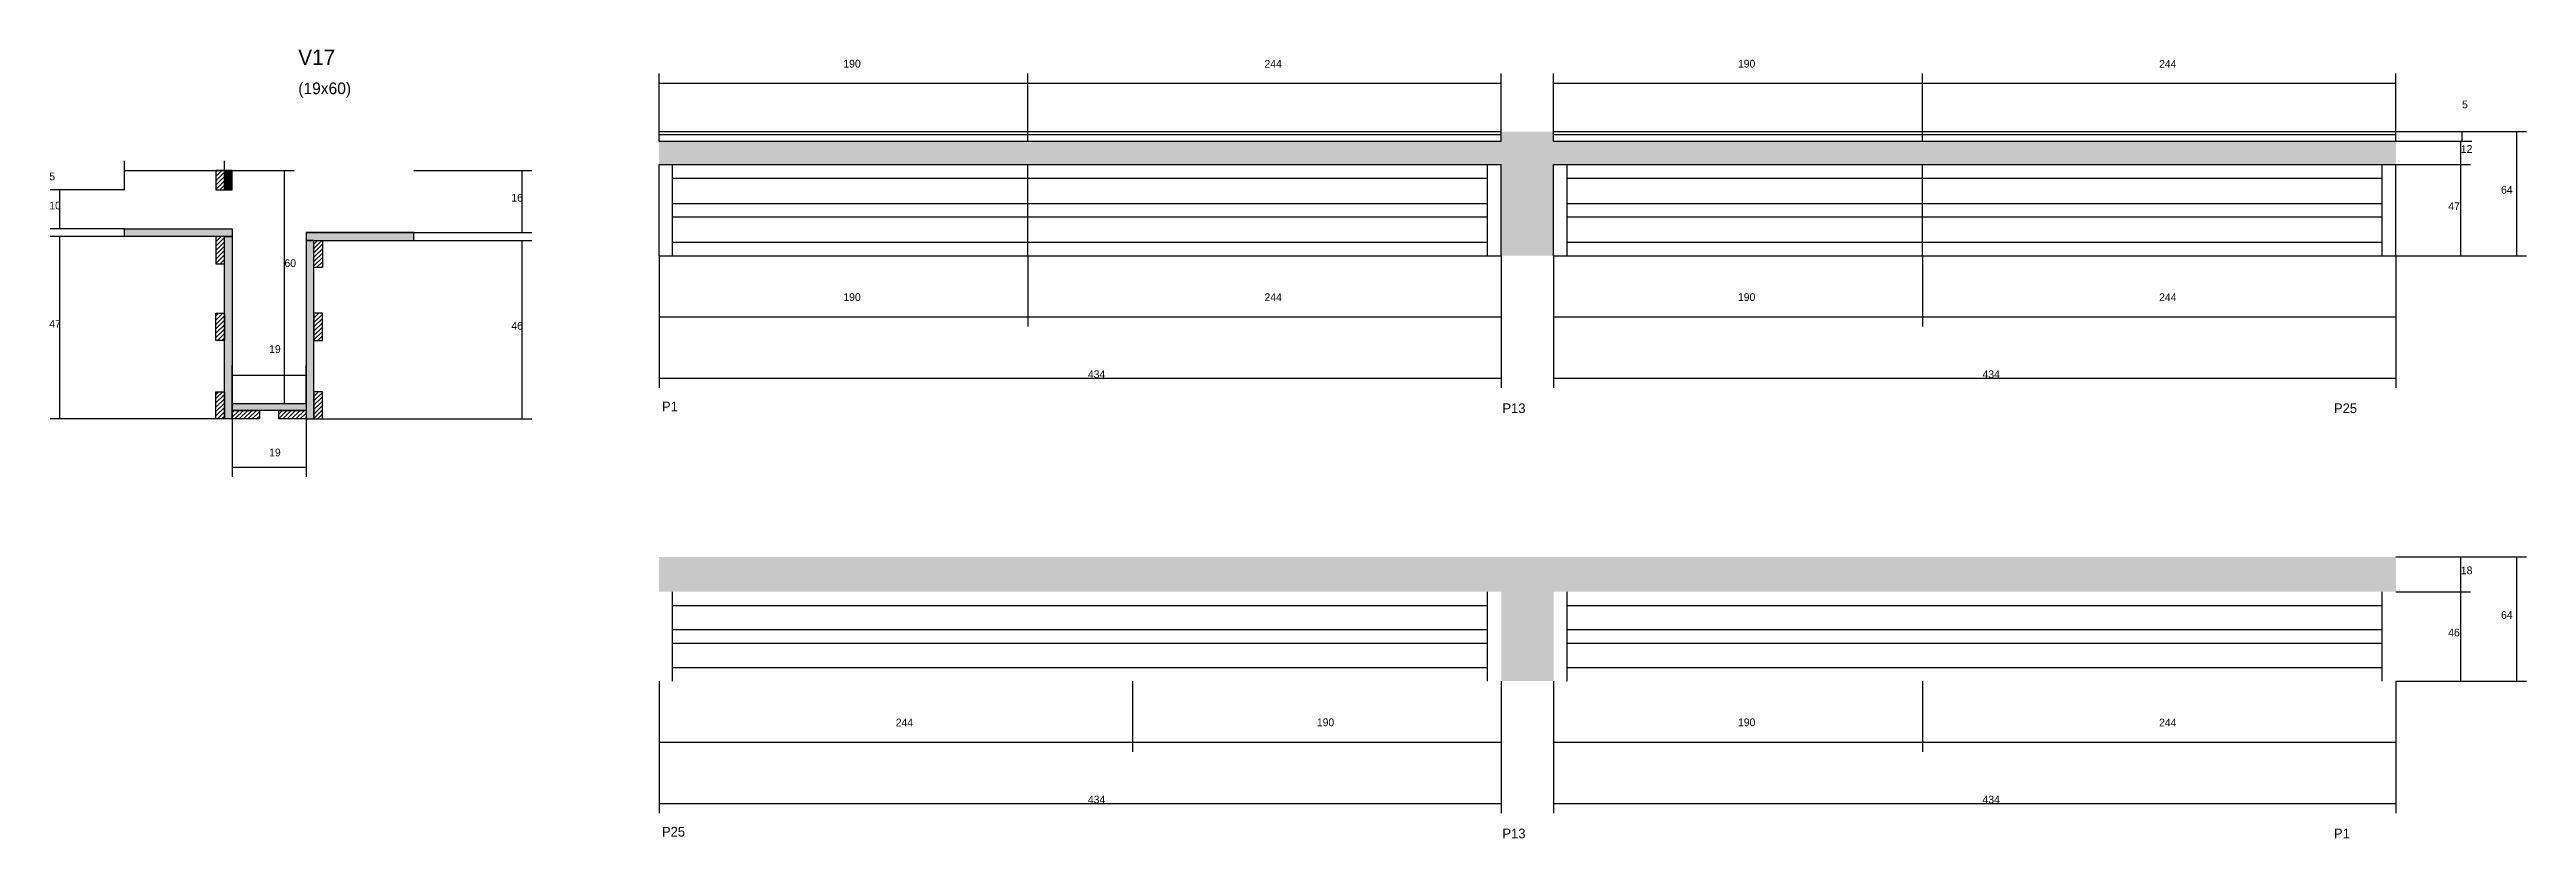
# Model space of a CAD drawing. Header units: metres. Extents: x -6790 to -4258, y 9692 to 10950.
# Drawn here: x -5534 to -4258, y 10541 to 10948 of the extents above; entities that cross this region are included whole.
import ezdxf

# ---------------------------------------------------------------- set-up
doc = ezdxf.new("R2010")
doc.units = ezdxf.units.M
for name, color, linetype in [('COTA', 241, 'Continuous'), ('Hachura', 253, 'Continuous'), ('Madeira', 126, 'Continuous'), ('NOMENCLATURA', 7, 'Continuous'), ('Painéis', 200, 'Continuous'), ('SARR_2.2x7', 40, 'Continuous'), ('SARR_EDITAR', 141, 'Continuous'), ('Texto Seção', 7, 'Continuous')]:
    doc.layers.add(name, color=color, linetype=linetype)

msp = doc.modelspace()

# ---------------------------------------------------------------- texts
at = {"layer": 'COTA'}
for s, p in [('190', (-5125.2, 10938.2)), ('244', (-4908.2, 10938.1)), ('190', (-4664.2, 10938.2)), ('244', (-4447.2, 10938.1)), ('5', (-4291.1, 10917.2)), ('12', (-4291.7, 10894.2)), ('5', (-5534.4, 10880.1)), ('64', (-4271, 10873.2)), ('10', (-5534.4, 10865.1)), ('16', (-5296.3, 10869.1)), ('47', (-4298.2, 10864.7)), ('60', (-5413.2, 10835.4)), ('190', (-5125.2, 10817.9)), ('244', (-4908.2, 10817.8)), ('190', (-4664.2, 10817.9)), ('244', (-4447.2, 10817.8)), ('47', (-5534.4, 10804.1)), ('46', (-5296.3, 10803.1)), ('19', (-5421.1, 10791.1)), ('434', (-4999.2, 10778.1)), ('434', (-4538.2, 10778.1)), ('19', (-5421.1, 10737.8)), ('18', (-4291.7, 10677)), ('64', (-4271, 10654)), ('46', (-4298.2, 10645)), ('244', (-5098.2, 10598.6)), ('190', (-4881.2, 10598.7)), ('190', (-4664.2, 10598.7)), ('244', (-4447.2, 10598.6)), ('434', (-4999.2, 10558.9)), ('434', (-4538.2, 10558.9))]:
    msp.add_text(s, height=4, dxfattribs=at).set_placement(p)
at = {"layer": 'NOMENCLATURA'}
for s, p in [('P1', (-5218.7, 10761)), ('P13', (-4785.6, 10760.1)), ('P25', (-4357.1, 10760.1)), ('P25', (-5218.7, 10541.8)), ('P13', (-4785.6, 10540.9)), ('P1', (-4357.1, 10540.9))]:
    msp.add_text(s, height=5, dxfattribs=at).set_placement(p)
at = {"layer": 'Texto Seção'}
for s, height, p in [('V17', 8, (-5406.1, 10939.5)), ('(19x60)', 6, (-5406.1, 10924.5))]:
    msp.add_text(s, height=height, dxfattribs=at).set_placement(p)

# ---------------------------------------------------------------- hatches: boundary and pattern name
at = {"layer": 'COTA'}
h = msp.add_hatch(dxfattribs=at)
h.set_pattern_fill('AR-CONC', scale=0.03)
h.paths.add_polyline_path([(-4786.2, 10841.2), (-4759.2, 10841.2), (-4759.2, 10841.2), (-4759.2, 10888.2), (-4759.2, 10888.2), (-4325.2, 10888.2), (-4325.2, 10888.2), (-4325.2, 10900.2), (-4325.2, 10900.2), (-4759.2, 10900.2), (-4759.2, 10900.2), (-4759.2, 10905.2), (-4759.2, 10905.2), (-4786.2, 10905.2), (-4786.2, 10905.2), (-4786.2, 10900.2), (-4786.2, 10900.2), (-5220.2, 10900.2), (-5220.2, 10900.2), (-5220.2, 10888.2), (-5220.2, 10888.2), (-4786.2, 10888.2), (-4786.2, 10888.2), (-4786.2, 10841.2)])
h = msp.add_hatch(dxfattribs=at)
h.set_pattern_fill('AR-CONC', scale=0.03)
h.paths.add_polyline_path([(-4786.2, 10622), (-4759.2, 10622), (-4759.2, 10668), (-4325.2, 10668), (-4325.2, 10686), (-5220.2, 10686), (-5220.2, 10668), (-4786.2, 10668)])
at = {"layer": 'Hachura'}
h = msp.add_hatch(dxfattribs=at)
h.set_pattern_fill('ANSI31', scale=0.5)
h.paths.add_polyline_path([(-5444.1, 10885.1), (-5448.5, 10885.1), (-5448.5, 10885.1), (-5448.5, 10875.1), (-5448.5, 10875.1), (-5444.1, 10875.1), (-5444.1, 10875.1), (-5444.1, 10885.1)])
h = msp.add_hatch(color=8, dxfattribs=at)
h.dxf.hatch_style = 1
h.paths.add_polyline_path([(-5440.1, 10885.1), (-5444.1, 10885.1), (-5444.1, 10885.1), (-5444.1, 10875.1), (-5444.1, 10875.1), (-5440.1, 10875.1), (-5440.1, 10875.1), (-5440.1, 10885.1)])
h = msp.add_hatch(color=8, dxfattribs=at)
h.dxf.hatch_style = 1
h.paths.add_polyline_path([(-5495.7, 10851.1), (-5495.7, 10855.1), (-5495.7, 10855.1), (-5440.1, 10855.1), (-5440.1, 10855.1), (-5440.1, 10851.1), (-5440.1, 10851.1), (-5495.7, 10851.1)])
h = msp.add_hatch(dxfattribs=at)
h.set_pattern_fill('ANSI31', scale=0.5)
h.paths.add_polyline_path([(-5444.1, 10851.1), (-5448.5, 10851.1), (-5448.5, 10851.1), (-5448.5, 10837.1), (-5448.5, 10837.1), (-5444.1, 10837.1), (-5444.1, 10837.1), (-5444.1, 10851.1)])
h = msp.add_hatch(color=8, dxfattribs=at)
h.dxf.hatch_style = 1
h.paths.add_polyline_path([(-5444.1, 10851.1), (-5440.1, 10851.1), (-5440.1, 10851.1), (-5440.1, 10757.1), (-5440.1, 10757.1), (-5444.1, 10757.1), (-5444.1, 10757.1), (-5444.1, 10851.1)])
h = msp.add_hatch(color=8, dxfattribs=at)
h.dxf.hatch_style = 1
h.paths.add_polyline_path([(-5346.5, 10849.1), (-5346.5, 10853.1), (-5346.5, 10853.1), (-5402.1, 10853.1), (-5402.1, 10853.1), (-5402.1, 10849.1), (-5402.1, 10849.1), (-5346.5, 10849.1)])
h = msp.add_hatch(color=8, dxfattribs=at)
h.dxf.hatch_style = 1
h.paths.add_polyline_path([(-5398.1, 10849.1), (-5402.1, 10849.1), (-5402.1, 10849.1), (-5402.1, 10757.1), (-5402.1, 10757.1), (-5398.1, 10757.1), (-5398.1, 10757.1), (-5398.1, 10849.1)])
h = msp.add_hatch(dxfattribs=at)
h.set_pattern_fill('ANSI31', scale=0.5)
h.paths.add_polyline_path([(-5398.1, 10849.1), (-5393.7, 10849.1), (-5393.7, 10849.1), (-5393.7, 10835.1), (-5393.7, 10835.1), (-5398.1, 10835.1), (-5398.1, 10835.1), (-5398.1, 10849.1)])
h = msp.add_hatch(dxfattribs=at)
h.set_pattern_fill('ANSI31', scale=0.5)
h.paths.add_polyline_path([(-5444.1, 10797.6), (-5448.5, 10797.6), (-5448.5, 10797.6), (-5448.5, 10811.6), (-5448.5, 10811.6), (-5444.1, 10811.6), (-5444.1, 10811.6), (-5444.1, 10797.6)])
h = msp.add_hatch(dxfattribs=at)
h.set_pattern_fill('ANSI31', scale=0.5)
h.paths.add_polyline_path([(-5398.1, 10797.6), (-5393.7, 10797.6), (-5393.7, 10797.6), (-5393.7, 10811.6), (-5393.7, 10811.6), (-5398.1, 10811.6), (-5398.1, 10811.6), (-5398.1, 10797.6)])
h = msp.add_hatch(dxfattribs=at)
h.set_pattern_fill('ANSI31', scale=0.5)
h.paths.add_polyline_path([(-5444.1, 10757.1), (-5448.5, 10757.1), (-5448.5, 10757.1), (-5448.5, 10771.1), (-5448.5, 10771.1), (-5444.1, 10771.1), (-5444.1, 10771.1), (-5444.1, 10757.1)])
h = msp.add_hatch(color=8, dxfattribs=at)
h.dxf.hatch_style = 1
h.paths.add_polyline_path([(-5440.1, 10761.5), (-5440.1, 10765.1), (-5440.1, 10765.1), (-5402.1, 10765.1), (-5402.1, 10765.1), (-5402.1, 10761.5), (-5402.1, 10761.5), (-5440.1, 10761.5)])
h = msp.add_hatch(dxfattribs=at)
h.set_pattern_fill('ANSI31', scale=0.5)
h.paths.add_polyline_path([(-5440.1, 10757.1), (-5440.1, 10761.5), (-5440.1, 10761.5), (-5426.1, 10761.5), (-5426.1, 10761.5), (-5426.1, 10757.1), (-5426.1, 10757.1), (-5440.1, 10757.1)])
h = msp.add_hatch(dxfattribs=at)
h.set_pattern_fill('ANSI31', scale=0.5)
h.paths.add_polyline_path([(-5416.1, 10757.1), (-5416.1, 10761.5), (-5416.1, 10761.5), (-5402.1, 10761.5), (-5402.1, 10761.5), (-5402.1, 10757.1), (-5402.1, 10757.1), (-5416.1, 10757.1)])
h = msp.add_hatch(dxfattribs=at)
h.set_pattern_fill('ANSI31', scale=0.5)
h.paths.add_polyline_path([(-5398.1, 10757.1), (-5393.7, 10757.1), (-5393.7, 10757.1), (-5393.7, 10771.1), (-5393.7, 10771.1), (-5398.1, 10771.1), (-5398.1, 10771.1), (-5398.1, 10757.1)])

# ---------------------------------------------------------------- linework, layer by layer
at = {"layer": 'COTA'}
for p, q in [((-5220.2, 10905.2), (-5220.2, 10935.1)), ((-5220.2, 10930.1), (-5030.2, 10930.1)), ((-5030.2, 10905.2), (-5030.2, 10935.1)), ((-5030.2, 10905.2), (-5030.2, 10935.1)), ((-5030.2, 10930.1), (-4786.2, 10930.1)), ((-4786.2, 10905.2), (-4786.2, 10935.1)), ((-4759.2, 10905.2), (-4759.2, 10935.1)), ((-4759.2, 10930.1), (-4569.2, 10930.1)), ((-4569.2, 10905.2), (-4569.2, 10935.1)), ((-4569.2, 10905.2), (-4569.2, 10935.1)), ((-4569.2, 10930.1), (-4325.2, 10930.1)), ((-4325.2, 10905.2), (-4325.2, 10935.1)), ((-4325.2, 10905.2), (-4257.9, 10905.2)), ((-4325.2, 10905.2), (-4286.1, 10905.2)), ((-4291.1, 10900.2), (-4291.1, 10905.2)), ((-4262.9, 10841.2), (-4262.9, 10905.2)), ((-5495.7, 10875.1), (-5495.7, 10890.1)), ((-5444.1, 10885.1), (-5444.1, 10890.1)), ((-4325.2, 10900.2), (-4286.7, 10900.2)), ((-4325.2, 10900.2), (-4286.1, 10900.2)), ((-4325.2, 10888.2), (-4286.7, 10888.2)), ((-4325.2, 10888.2), (-4286.7, 10888.2)), ((-4291.7, 10888.2), (-4291.7, 10900.2)), ((-4291.7, 10841.2), (-4291.7, 10888.2)), ((-5495.7, 10875.1), (-5533.9, 10875.1)), ((-5528.9, 10855.1), (-5528.9, 10875.1)), ((-5495.7, 10885.1), (-5444.1, 10885.1)), ((-5440.1, 10885.1), (-5408.2, 10885.1)), ((-5413.2, 10765.1), (-5413.2, 10885.1)), ((-5346.5, 10885.1), (-5285.8, 10885.1)), ((-5290.8, 10853.1), (-5290.8, 10885.1)), ((-5495.7, 10855.1), (-5533.9, 10855.1)), ((-5495.7, 10851.1), (-5533.9, 10851.1)), ((-5528.9, 10757.1), (-5528.9, 10851.1)), ((-5346.5, 10853.1), (-5285.8, 10853.1)), ((-5346.5, 10849.1), (-5285.8, 10849.1)), ((-5290.8, 10757.1), (-5290.8, 10849.1)), ((-5220.2, 10841.2), (-5220.2, 10804.7)), ((-5220.2, 10841.2), (-5220.2, 10773.1)), ((-5030.2, 10841.2), (-5030.2, 10804.7)), ((-5030.2, 10841.2), (-5030.2, 10804.7)), ((-4786.2, 10841.2), (-4786.2, 10804.7)), ((-4786.2, 10841.2), (-4786.2, 10773.1)), ((-4759.2, 10841.2), (-4759.2, 10804.7)), ((-4759.2, 10841.2), (-4759.2, 10773.1)), ((-4569.2, 10841.2), (-4569.2, 10804.7)), ((-4569.2, 10841.2), (-4569.2, 10804.7)), ((-4325.2, 10841.2), (-4325.2, 10804.7)), ((-4325.2, 10841.2), (-4325.2, 10773.1)), ((-4325.2, 10841.2), (-4286.7, 10841.2)), ((-4325.2, 10841.2), (-4257.9, 10841.2)), ((-5220.2, 10809.7), (-5030.2, 10809.7)), ((-5030.2, 10809.7), (-4786.2, 10809.7)), ((-4759.2, 10809.7), (-4569.2, 10809.7)), ((-4569.2, 10809.7), (-4325.2, 10809.7)), ((-5440.1, 10765.1), (-5440.1, 10784.6)), ((-5440.1, 10779.6), (-5402.1, 10779.6)), ((-5402.1, 10765.1), (-5402.1, 10784.6)), ((-5220.2, 10778.1), (-4786.2, 10778.1)), ((-4759.2, 10778.1), (-4325.2, 10778.1)), ((-5440.1, 10765.1), (-5408.2, 10765.1)), ((-5448.5, 10757.1), (-5533.9, 10757.1)), ((-5440.1, 10757.1), (-5440.1, 10727.3)), ((-5402.1, 10757.1), (-5402.1, 10727.3)), ((-5393.7, 10757.1), (-5285.8, 10757.1)), ((-5440.1, 10732.3), (-5402.1, 10732.3)), ((-4325.2, 10686), (-4286.7, 10686)), ((-4325.2, 10686), (-4257.9, 10686)), ((-4291.7, 10668), (-4291.7, 10686)), ((-4262.9, 10622), (-4262.9, 10686)), ((-4325.2, 10668), (-4286.7, 10668)), ((-4325.2, 10668), (-4286.7, 10668)), ((-4291.7, 10622), (-4291.7, 10668)), ((-5220.2, 10622), (-5220.2, 10585.5)), ((-5220.2, 10622), (-5220.2, 10553.9)), ((-4976.2, 10622), (-4976.2, 10585.5)), ((-4976.2, 10622), (-4976.2, 10585.5)), ((-4786.2, 10622), (-4786.2, 10585.5)), ((-4786.2, 10622), (-4786.2, 10553.9)), ((-4759.2, 10622), (-4759.2, 10585.5)), ((-4759.2, 10622), (-4759.2, 10553.9)), ((-4569.2, 10622), (-4569.2, 10585.5)), ((-4569.2, 10622), (-4569.2, 10585.5)), ((-4325.2, 10622), (-4325.2, 10585.5)), ((-4325.2, 10622), (-4325.2, 10553.9)), ((-4325.2, 10622), (-4286.7, 10622)), ((-4325.2, 10622), (-4257.9, 10622)), ((-5220.2, 10590.5), (-4976.2, 10590.5)), ((-4976.2, 10590.5), (-4786.2, 10590.5)), ((-4759.2, 10590.5), (-4569.2, 10590.5)), ((-4569.2, 10590.5), (-4325.2, 10590.5)), ((-5220.2, 10558.9), (-4786.2, 10558.9)), ((-4759.2, 10558.9), (-4325.2, 10558.9))]:
    msp.add_line(p, q, dxfattribs=at)
at = {"layer": 'Madeira'}
for points in [[(-5444.1, 10885.1), (-5448.5, 10885.1), (-5448.5, 10875.1), (-5444.1, 10875.1)], [(-5444.1, 10851.1), (-5448.5, 10851.1), (-5448.5, 10837.1), (-5444.1, 10837.1)], [(-5398.1, 10849.1), (-5393.7, 10849.1), (-5393.7, 10835.1), (-5398.1, 10835.1)], [(-5444.1, 10797.6), (-5448.5, 10797.6), (-5448.5, 10811.6), (-5444.1, 10811.6)], [(-5398.1, 10797.6), (-5393.7, 10797.6), (-5393.7, 10811.6), (-5398.1, 10811.6)], [(-5444.1, 10757.1), (-5448.5, 10757.1), (-5448.5, 10771.1), (-5444.1, 10771.1)], [(-5440.1, 10757.1), (-5440.1, 10761.5), (-5426.1, 10761.5), (-5426.1, 10757.1)], [(-5416.1, 10757.1), (-5416.1, 10761.5), (-5402.1, 10761.5), (-5402.1, 10757.1)], [(-5398.1, 10757.1), (-5393.7, 10757.1), (-5393.7, 10771.1), (-5398.1, 10771.1)]]:
    msp.add_lwpolyline(points, close=True, dxfattribs=at)
at = {"layer": 'Painéis'}
for p, q in [((-5220.2, 10905.2), (-4786.2, 10905.2)), ((-5220.2, 10900.2), (-5220.2, 10905.2)), ((-5030.2, 10900.2), (-5030.2, 10905.2)), ((-4786.2, 10900.2), (-4786.2, 10905.2)), ((-4759.2, 10905.2), (-4325.2, 10905.2)), ((-4759.2, 10900.2), (-4759.2, 10905.2)), ((-4569.2, 10900.2), (-4569.2, 10905.2)), ((-4325.2, 10900.2), (-4325.2, 10905.2)), ((-5220.2, 10900.2), (-4786.2, 10900.2)), ((-5220.2, 10888.2), (-4786.2, 10888.2)), ((-5220.2, 10841.2), (-5220.2, 10888.2)), ((-5030.2, 10841.2), (-5030.2, 10888.2)), ((-4786.2, 10841.2), (-4786.2, 10888.2)), ((-4759.2, 10900.2), (-4325.2, 10900.2)), ((-4759.2, 10888.2), (-4325.2, 10888.2)), ((-4759.2, 10841.2), (-4759.2, 10888.2)), ((-4569.2, 10841.2), (-4569.2, 10888.2)), ((-4325.2, 10841.2), (-4325.2, 10888.2)), ((-5495.7, 10855.1), (-5440.1, 10855.1)), ((-5402.1, 10853.1), (-5346.5, 10853.1)), ((-5220.2, 10841.2), (-4786.2, 10841.2)), ((-4759.2, 10841.2), (-4325.2, 10841.2))]:
    msp.add_line(p, q, dxfattribs=at)
for points in [[(-5440.1, 10885.1), (-5444.1, 10885.1), (-5444.1, 10875.1), (-5440.1, 10875.1)], [(-5495.7, 10851.1), (-5495.7, 10855.1), (-5440.1, 10855.1), (-5440.1, 10851.1)], [(-5444.1, 10851.1), (-5440.1, 10851.1), (-5440.1, 10757.1), (-5444.1, 10757.1)], [(-5346.5, 10849.1), (-5346.5, 10853.1), (-5402.1, 10853.1), (-5402.1, 10849.1)], [(-5398.1, 10849.1), (-5402.1, 10849.1), (-5402.1, 10757.1), (-5398.1, 10757.1)], [(-5440.1, 10761.5), (-5440.1, 10765.1), (-5402.1, 10765.1), (-5402.1, 10761.5)]]:
    msp.add_lwpolyline(points, close=True, dxfattribs=at)
at = {"layer": 'SARR_2.2x7'}
for p, q in [((-5213.2, 10841.2), (-5213.2, 10888.2)), ((-4793.2, 10841.2), (-4793.2, 10888.2)), ((-4752.2, 10841.2), (-4752.2, 10888.2)), ((-4332.2, 10841.2), (-4332.2, 10888.2)), ((-5213.2, 10881.2), (-5030.2, 10881.2)), ((-5030.2, 10881.2), (-4793.2, 10881.2)), ((-4752.2, 10881.2), (-4569.2, 10881.2)), ((-4569.2, 10881.2), (-4332.2, 10881.2)), ((-5213.2, 10868.2), (-5030.2, 10868.2)), ((-5030.2, 10868.2), (-4793.2, 10868.2)), ((-4752.2, 10868.2), (-4569.2, 10868.2)), ((-4569.2, 10868.2), (-4332.2, 10868.2)), ((-5213.2, 10861.2), (-5030.2, 10861.2)), ((-5030.2, 10861.2), (-4793.2, 10861.2)), ((-4752.2, 10861.2), (-4569.2, 10861.2)), ((-4569.2, 10861.2), (-4332.2, 10861.2)), ((-5213.2, 10848.2), (-5030.2, 10848.2)), ((-5030.2, 10848.2), (-4793.2, 10848.2)), ((-4752.2, 10848.2), (-4569.2, 10848.2)), ((-4569.2, 10848.2), (-4332.2, 10848.2)), ((-5213.2, 10622), (-5213.2, 10668)), ((-5213.2, 10661), (-4976.2, 10661)), ((-4976.2, 10661), (-4793.2, 10661)), ((-4793.2, 10622), (-4793.2, 10668)), ((-4752.2, 10622), (-4752.2, 10668)), ((-4752.2, 10661), (-4569.2, 10661)), ((-4569.2, 10661), (-4332.2, 10661)), ((-4332.2, 10622), (-4332.2, 10668)), ((-5213.2, 10648.5), (-4976.2, 10648.5)), ((-4976.2, 10648.5), (-4793.2, 10648.5)), ((-4752.2, 10648.5), (-4569.2, 10648.5)), ((-4569.2, 10648.5), (-4332.2, 10648.5)), ((-5213.2, 10641.5), (-4976.2, 10641.5)), ((-4976.2, 10641.5), (-4793.2, 10641.5)), ((-4752.2, 10641.5), (-4569.2, 10641.5)), ((-4569.2, 10641.5), (-4332.2, 10641.5)), ((-5213.2, 10629), (-4976.2, 10629)), ((-4976.2, 10629), (-4793.2, 10629)), ((-4752.2, 10629), (-4569.2, 10629)), ((-4569.2, 10629), (-4332.2, 10629))]:
    msp.add_line(p, q, dxfattribs=at)
at = {"layer": 'SARR_EDITAR'}
for p, q in [((-5220.2, 10903.7), (-5030.2, 10903.7)), ((-5030.2, 10903.7), (-4786.2, 10903.7)), ((-4759.2, 10903.7), (-4569.2, 10903.7)), ((-4569.2, 10903.7), (-4325.2, 10903.7))]:
    msp.add_line(p, q, dxfattribs=at)

msp.set_redraw_order([(e.dxf.handle, doc.entitydb.next_handle()) for e in msp.query("TEXT MTEXT ATTDEF DIMENSION ARC_DIMENSION")])  # texts and dimensions are drawn at this point

doc.saveas('drawing.dxf')
